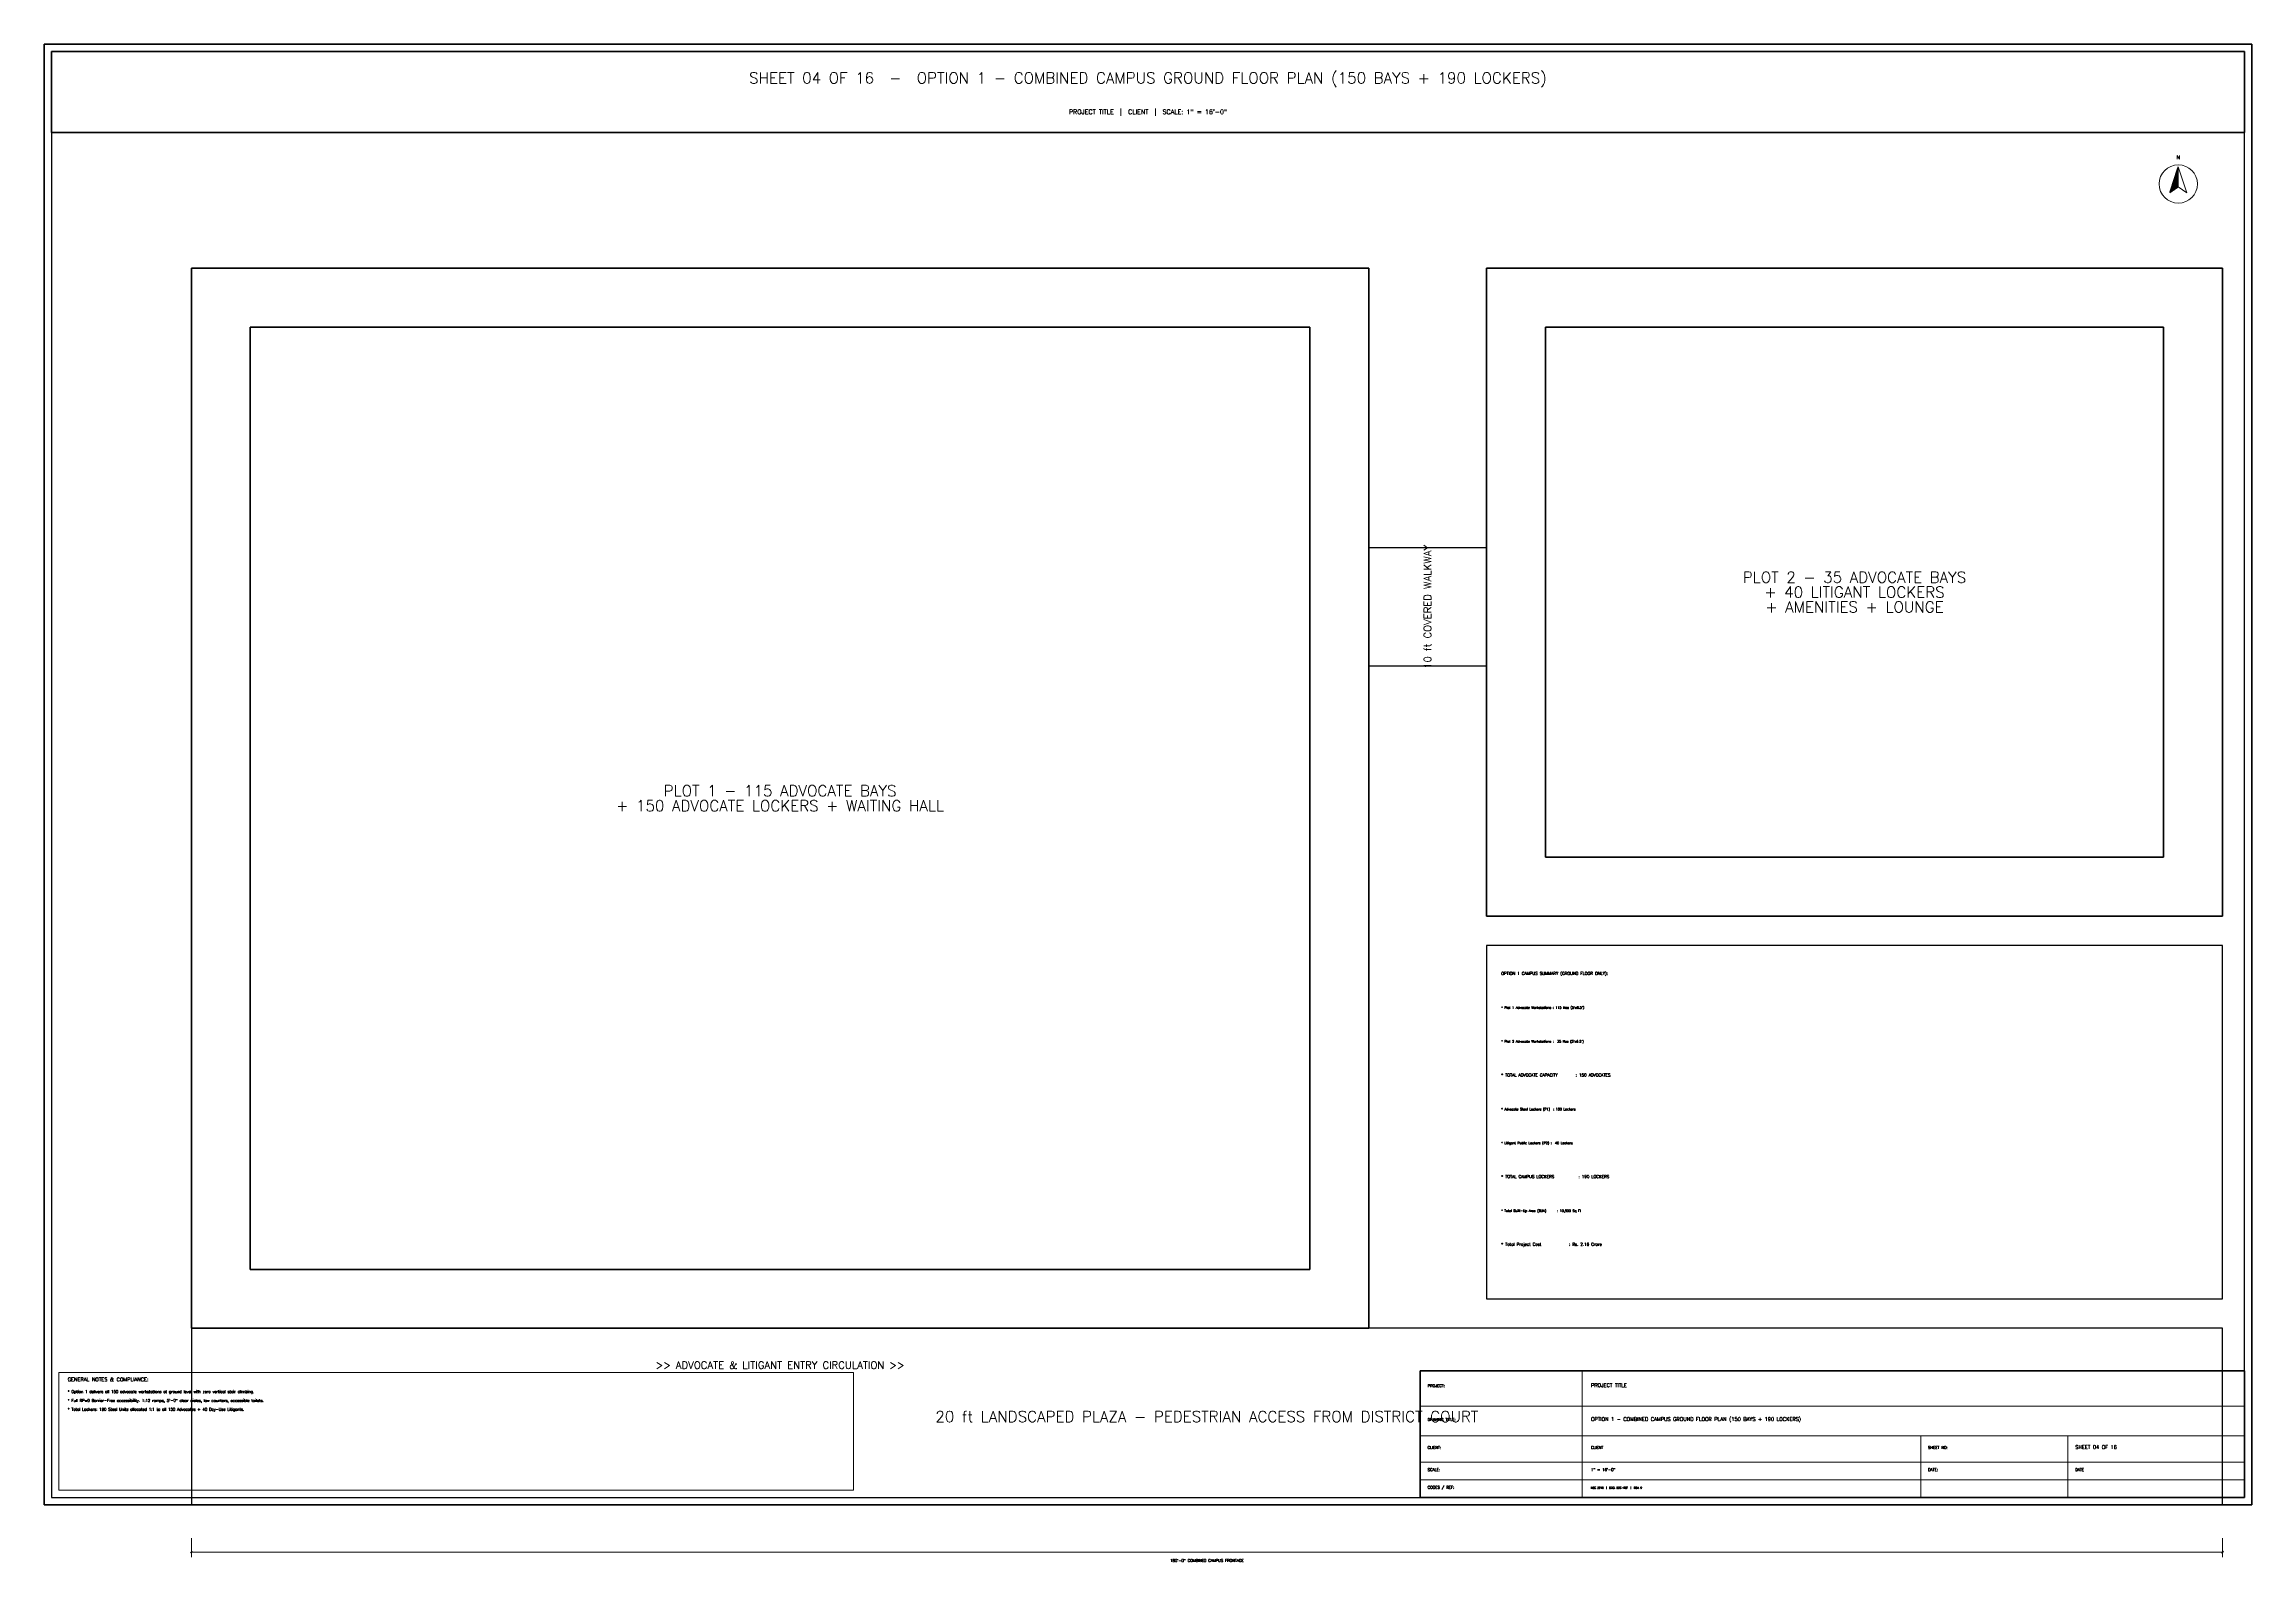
# Model space of a CAD drawing. Header units: inches. Extents: x 0 to 1800, y -46 to 1191.
import ezdxf
from ezdxf.enums import TextEntityAlignment as Align

# ---------------------------------------------------------------- set-up
doc = ezdxf.new("R2010")
doc.units = ezdxf.units.IN
doc.header["$MEASUREMENT"] = 0
for name, color, linetype in [('A-ACC', 5, 'Continuous'), ('A-DIM', 4, 'Continuous'), ('A-ROOF', 5, 'Continuous'), ('A-SITE', 2, 'Continuous'), ('A-TEXT', 7, 'Continuous'), ('A-TEXT-TTL', 7, 'Continuous'), ('A-TTLB', 7, 'Continuous'), ('A-WALL', 7, 'Continuous')]:
    doc.layers.add(name, color=color, linetype=linetype)
doc.styles.add('SIMPLEX', font='simplex.shx')

msp = doc.modelspace()

# ---------------------------------------------------------------- hatches: boundary and pattern name
at = {"layer": 'A-TTLB'}
h = msp.add_hatch(dxfattribs=at)
h.set_pattern_fill('SOLID')
h.paths.add_polyline_path([(1740, 1090.7), (1733, 1069.6), (1740, 1074.3)])

# ---------------------------------------------------------------- linework, layer by layer
at = {"layer": 'A-DIM', "lineweight": 13}
for p, q in [((120, -27), (120, -42.6)), ((1776, -27), (1776, -42.6))]:
    msp.add_line(p, q, dxfattribs=at)
at = {"layer": 'A-DIM', "lineweight": 30}
for p, q in [((119.2, -39.1), (120.8, -37.6)), ((1775.2, -39.1), (1776.8, -37.6))]:
    msp.add_line(p, q, dxfattribs=at)
at = {"layer": 'A-DIM', "lineweight": 18}
msp.add_line((120, -38.4), (1776, -38.4), dxfattribs=at)
at = {"layer": 'A-ROOF', "lineweight": 25}
for p, q in [((1176, 780), (1080, 780)), ((1080, 780), (1080, 684)), ((1176, 684), (1176, 780)), ((1080, 684), (1176, 684))]:
    msp.add_line(p, q, dxfattribs=at)
at = {"layer": 'A-SITE', "lineweight": 35}
for p, q in [((1080, 1008), (120, 1008)), ((120, 1008), (120, 144)), ((1080, 144), (1080, 1008)), ((1776, 1008), (1176, 1008)), ((1176, 1008), (1176, 480)), ((1776, 480), (1776, 1008)), ((1176, 480), (1776, 480)), ((120, 144), (1080, 144))]:
    msp.add_line(p, q, dxfattribs=at)
at = {"layer": 'A-SITE', "lineweight": 30}
for p, q in [((1776, 144), (120, 144)), ((120, 144), (120, 0)), ((1776, 0), (1776, 144)), ((120, 0), (1776, 0))]:
    msp.add_line(p, q, dxfattribs=at)
at = {"layer": 'A-TTLB', "lineweight": 50}
for p, q in [((1800, 1190.7), (0, 1190.7)), ((0, 1190.7), (0, 0)), ((1800, 0), (1800, 1190.7)), ((0, 0), (1800, 0))]:
    msp.add_line(p, q, dxfattribs=at)
at = {"layer": 'A-TTLB', "lineweight": 25}
for p, q in [((1794, 1184.7), (6, 1184.7)), ((6, 1184.7), (6, 6)), ((1794, 6), (1794, 1184.7)), ((1776, 456), (1176, 456)), ((1176, 456), (1176, 168)), ((1776, 168), (1776, 456)), ((1176, 168), (1776, 168)), ((6, 6), (1794, 6))]:
    msp.add_line(p, q, dxfattribs=at)
at = {"layer": 'A-TTLB', "lineweight": 35}
for p, q in [((1794, 1184.7), (6, 1184.7)), ((6, 1184.7), (6, 1118.7)), ((1794, 1118.7), (1794, 1184.7)), ((6, 1118.7), (1794, 1118.7)), ((1794, 109.2), (1122, 109.2)), ((1122, 109.2), (1122, 6)), ((1794, 6), (1794, 109.2)), ((1122, 6), (1794, 6))]:
    msp.add_line(p, q, dxfattribs=at)
at = {"layer": 'A-TTLB', "lineweight": 20}
for p, q in [((1740, 1090.7), (1747, 1069.6)), ((1747, 1069.6), (1740, 1074.3)), ((660, 108), (12, 108)), ((12, 108), (12, 12)), ((660, 12), (660, 108)), ((1254, 6), (1254, 109.2)), ((1122, 80.4), (1794, 80.4)), ((1122, 56.4), (1794, 56.4)), ((1530, 6), (1530, 56.4)), ((1650, 6), (1650, 56.4)), ((1122, 34.8), (1794, 34.8)), ((1122, 20.4), (1794, 20.4)), ((12, 12), (660, 12))]:
    msp.add_line(p, q, dxfattribs=at)
msp.add_circle((1740, 1076.7), 15.6, dxfattribs=at)
at = {"layer": 'A-WALL', "lineweight": 50}
for p, q in [((1032, 960), (168, 960)), ((168, 960), (168, 192)), ((1032, 192), (1032, 960)), ((1728, 960), (1224, 960)), ((1224, 960), (1224, 528)), ((1728, 528), (1728, 960)), ((1224, 528), (1728, 528)), ((168, 192), (1032, 192))]:
    msp.add_line(p, q, dxfattribs=at)

# ---------------------------------------------------------------- texts
at = {"layer": 'A-ACC', "style": 'SIMPLEX'}
msp.add_text('>> ADVOCATE & LITIGANT ENTRY CIRCULATION >>', height=6, dxfattribs=at).set_placement((600, 114), align=Align.MIDDLE_CENTER)
at = {"layer": 'A-DIM', "style": 'SIMPLEX'}
msp.add_text('180\'-0" COMBINED CAMPUS FRONTAGE', height=2.25, dxfattribs=at).set_placement((948, -44.2), align=Align.TOP_CENTER)
at = {"layer": 'A-TEXT', "style": 'SIMPLEX'}
for s, height, p in [("* Plot 1 Advocate Workstations : 115 Nos (5'x6.5')", 1.92, (1188, 404.4)), ("* Plot 2 Advocate Workstations :  35 Nos (5'x6.5')", 1.92, (1188, 376.8)), ('* Advocate Steel Lockers (P1)  : 150 Lockers', 1.92, (1188, 321.6)), ('* Litigant Public Lockers (P2) :  40 Lockers', 1.92, (1188, 294)), ('* Total Built-Up Area (BUA)    : 10,500 Sq Ft', 1.92, (1188, 238.8)), ('* Option 1 delivers all 150 advocate workstations at ground level with zero vertical stair climbing.', 2.25, (19.2, 91.2)), ('* Full RPwD Barrier-Free accessibility: 1:12 ramps, 5\'-0" clear aisles, low counters, accessible toilets.', 2.25, (19.2, 84)), ('* Total Lockers: 190 Steel Units allocated 1:1 to all 150 Advocates + 40 Day-Use Litigants.', 2.25, (19.2, 76.8)), ('CLIENT', 2.25, (1261.2, 45.6)), ('1" = 16\'-0"', 2.25, (1261.2, 27.6)), ('DATE', 2.25, (1656, 27.6)), ('NBC 2016  |  DOC: DOC-REF  |  REV: 0', 1.5, (1261.2, 13.2))]:
    msp.add_text(s, height=height, dxfattribs=at).set_placement(p)
at = {"layer": 'A-TEXT-TTL', "style": 'SIMPLEX'}
for s, height, p in [('SHEET 04 OF 16  -  OPTION 1 - COMBINED CAMPUS GROUND FLOOR PLAN (150 BAYS + 190 LOCKERS)', 9, (900, 1163.1)), ('PROJECT TITLE  |  CLIENT  |  SCALE: 1" = 16\'-0"', 3.75, (900, 1135.5)), ('N', 3, (1740, 1098.3)), ('PLOT 2 - 35 ADVOCATE BAYS', 9, (1476, 756.1)), ('+ 40 LITIGANT LOCKERS', 9, (1476, 744)), ('+ AMENITIES + LOUNGE', 9, (1476, 731.9)), ('PLOT 1 - 115 ADVOCATE BAYS', 9, (600, 582.1)), ('+ 150 ADVOCATE LOCKERS + WAITING HALL', 9, (600, 569.9)), ('20 ft LANDSCAPED PLAZA - PEDESTRIAN ACCESS FROM DISTRICT COURT', 9, (948, 72))]:
    msp.add_text(s, height=height, dxfattribs=at).set_placement(p, align=Align.MIDDLE_CENTER)
msp.add_text('10 ft COVERED WALKWAY', height=6, rotation=90, dxfattribs=at).set_placement((1128, 732), align=Align.MIDDLE_CENTER)
for s, height, p in [('OPTION 1 CAMPUS SUMMARY (GROUND FLOOR ONLY):', 2.4, (1188, 432)), ('* TOTAL ADVOCATE CAPACITY      : 150 ADVOCATES', 2.4, (1188, 349.2)), ('* TOTAL CAMPUS LOCKERS         : 190 LOCKERS', 2.4, (1188, 266.4)), ('* Total Project Cost           : Rs. 2.16 Crore', 2.4, (1188, 211.2)), ('GENERAL NOTES & COMPLIANCE:', 3, (19.2, 100.8)), ('PROJECT:', 2.25, (1128, 96)), ('PROJECT TITLE', 3, (1261.2, 96)), ('DRAWING TITLE:', 2.25, (1128, 68.4)), ('OPTION 1 - COMBINED CAMPUS GROUND FLOOR PLAN (150 BAYS + 190 LOCKERS)', 3, (1261.2, 68.4)), ('CLIENT:', 2.25, (1128, 45.6)), ('SHEET NO:', 2.25, (1536, 45.6)), ('SHEET 04 OF 16', 3, (1656, 45.6)), ('SCALE:', 2.25, (1128, 27.6)), ('DATE:', 2.25, (1536, 27.6)), ('CODES / REF:', 2.25, (1128, 13.2))]:
    msp.add_text(s, height=height, dxfattribs=at).set_placement(p)

doc.saveas('drawing.dxf')
